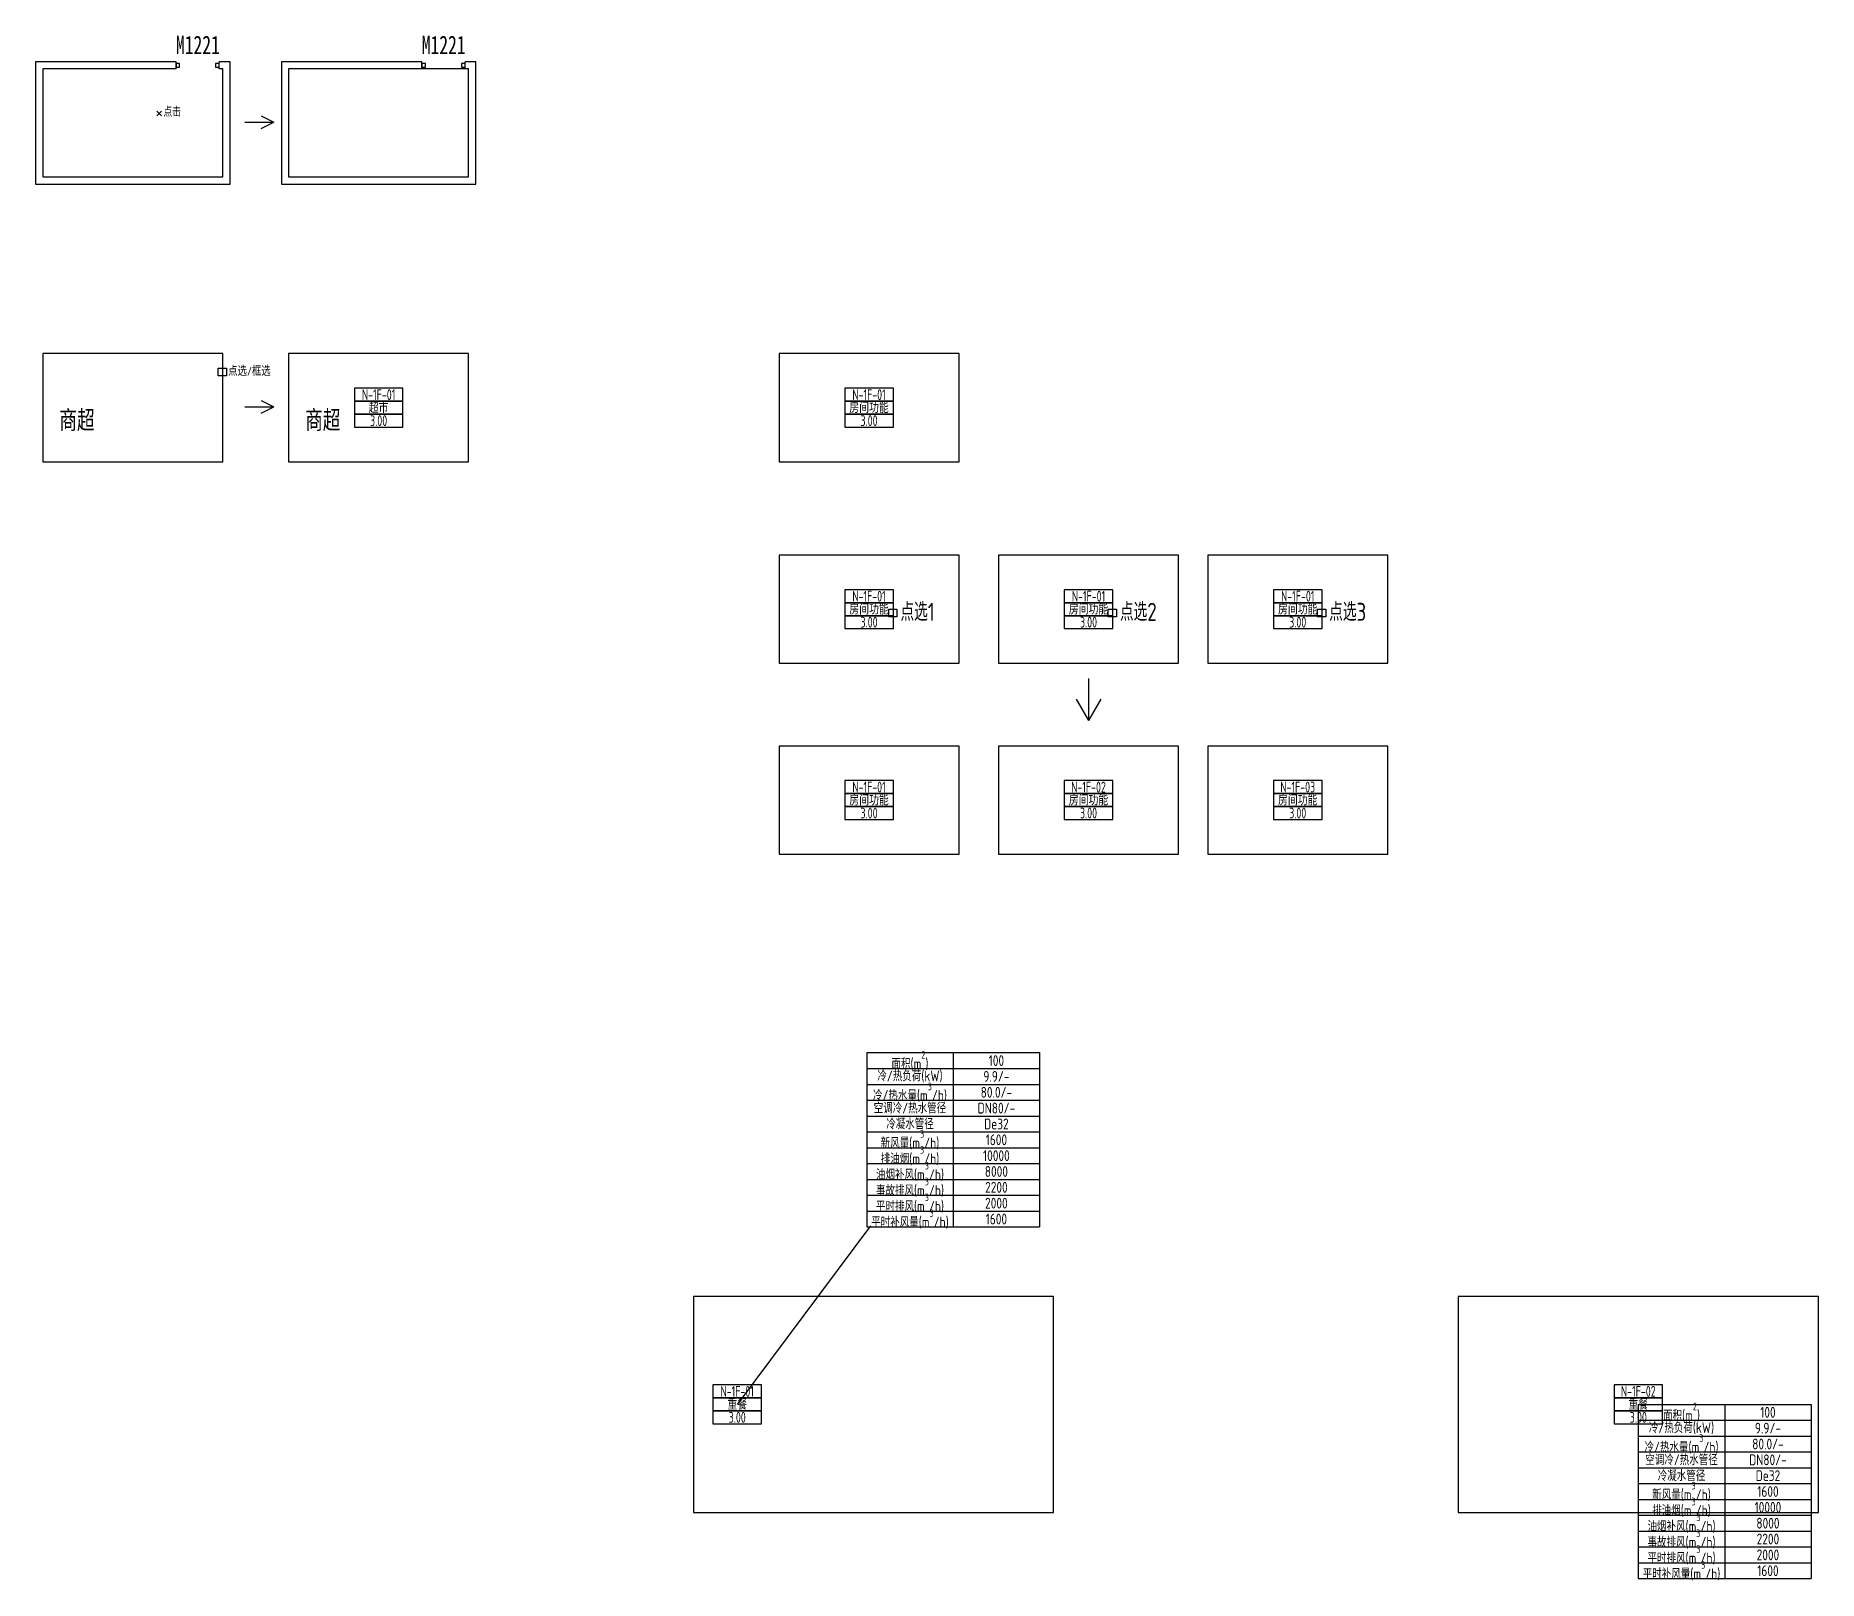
# Model space of a CAD drawing. Header units: millimetres. Extents: x 1637 to 339553, y 1785 to 98458.
# Drawn here: x 290040 to 339553, y 6690 to 49590 of the extents above; entities that cross this region are included whole.
import ezdxf
from ezdxf.enums import TextEntityAlignment as Align

# ---------------------------------------------------------------- set-up
doc = ezdxf.new("R2010")
doc.units = ezdxf.units.MM
doc.header["$LTSCALE"] = 1000
doc.layers.get('Defpoints').update_dxf_attribs({"color": 9})
doc.layers.add('AE-WALL', color=7, linetype='Continuous')
doc.layers.add('AI-负荷通风标注', color=3, linetype='Continuous')
doc.layers.add('AI-房间框线', color=11, linetype='Continuous', plot=False)
doc.layers.add('AI-暖通-房间功能', color=6, linetype='Continuous', plot=False)
doc.styles.add('TH-STYLE1', font='Stfangso_1.ttf', dxfattribs={"width": 0.7})
doc.styles.add('TH-STYLE3', font='tssdeng.shx', dxfattribs={"width": 0.8, "bigfont": 'tssdchn.shx'})

msp = doc.modelspace()

# ---------------------------------------------------------------- texts
at = {"layer": 'Defpoints', "style": 'TH-STYLE1', "width": 0.7}
for s, p in [('M1221', (293936, 49077)), ('M1221', (300763, 49077)), ('商超', (290699, 38663)), ('商超', (297526, 38663))]:
    msp.add_text(s, height=512.8, dxfattribs=at).set_placement(p)
at = {"layer": 'Defpoints', "color": 3}
for s, height, style, width, p in [('点击', 250, 'TH-STYLE1', 0.7, (293588, 47363)), ('点选/框选', 250, 'TH-STYLE3', 0.8, (295390, 40143)), ('点选1', 500, 'TH-STYLE3', 0.8, (314060, 33337)), ('点选2', 500, 'TH-STYLE3', 0.8, (320156, 33337)), ('点选3', 500, 'TH-STYLE3', 0.8, (325967, 33337))]:
    msp.add_text(s, height=height, dxfattribs=dict(at, style=style, width=width)).set_placement(p)

# ---------------------------------------------------------------- blocks, each defined once
blk = doc.blocks.new('*T129')
at = {"layer": 'AI-负荷通风标注', "color": 0, "linetype": 'ByBlock', "lineweight": -2, "transparency": 16777216}
for p, q in [((0, 0), (4800, 0)), ((0, 0), (0, -4840)), ((2400, 0), (2400, -4840)), ((4800, 0), (4800, -4840)), ((0, -440), (4800, -440)), ((0, -880), (4800, -880)), ((0, -1320), (4800, -1320)), ((0, -1760), (4800, -1760)), ((0, -2200), (4800, -2200)), ((0, -2640), (4800, -2640)), ((0, -3080), (4800, -3080)), ((0, -3520), (4800, -3520)), ((0, -3960), (4800, -3960)), ((0, -4400), (4800, -4400)), ((0, -4840), (4800, -4840))]:
    blk.add_line(p, q, dxfattribs=at)
at = {"layer": 'AI-负荷通风标注', "color": 0, "transparency": 16777216, "char_height": 300, "width": 2200, "attachment_point": 5, "style": 'TH-STYLE3'}
for s, insert in [('面积(m{\\H0.7x;\\S2^ ;})', (1200, -220)), ('冷/热负荷(kW)', (1200, -660)), ('{\\C256;100}', (3600, -220)), ('冷/热水量(m{\\H0.7x;\\S3^ ;\\H1.4286x;/h)}', (1200, -1100)), ('{\\C256;80.0/-}', (3600, -1100)), ('{\\C256;9.9/-}', (3600, -660)), ('空调冷/热水管径', (1200, -1540)), ('{\\C256;DN80/-}', (3600, -1540)), ('冷凝水管径', (1200, -1980)), ('De32', (3600, -1980)), ('新风量(m{\\H0.7x;\\S3^ ;}/h)', (1200, -2420)), ('{\\C256;1600}', (3600, -2420)), ('排油烟(m{\\H0.7x;\\S3^ ;}/h)', (1200, -2860)), ('{\\C256;10000}', (3600, -2860)), ('油烟补风(m{\\H0.7x;\\S3^ ;}/h)', (1200, -3300)), ('{\\C256;8000}', (3600, -3300)), ('事故排风(m{\\H0.7x;\\S3^ ;}/h)', (1200, -3740)), ('平时排风(m{\\H0.7x;\\S3^ ;\\H1.4286x;/h)}', (1200, -4180)), ('{\\C256;2200}', (3600, -3740)), ('平时补风量(m{\\H0.7x;\\S3^ ;\\H1.4286x;/h)}', (1200, -4620)), ('{\\C256;2000}', (3600, -4180)), ('{\\C256;1600}', (3600, -4620))]:
    blk.add_mtext(s, dxfattribs=dict(at, insert=insert))
blk = doc.blocks.new('AI-暖通-房间功能')
for points in [[(-675, 180), (675, 180), (675, 540), (-675, 540)], [(-675, -180), (675, -180), (675, 180), (-675, 180)], [(-675, -540), (675, -540), (675, -180), (-675, -180)]]:
    blk.add_lwpolyline(points, close=True)
at = {"style": 'TH-STYLE3', "width": 0.7}
for tag, p in [('房间编号', (0, 360)), ('房间功能', (0, 0)), ('房间净高', (0, -360))]:
    blk.add_attdef(tag, text='', height=300, dxfattribs=at).set_placement(p, align=Align.MIDDLE_CENTER)
blk = doc.blocks.new('*T131')
at = {"layer": 'AI-负荷通风标注', "color": 0, "linetype": 'ByBlock', "lineweight": -2, "transparency": 16777216}
for p, q in [((0, 0), (4800, 0)), ((0, 0), (0, -4840)), ((2400, 0), (2400, -4840)), ((4800, 0), (4800, -4840)), ((0, -440), (4800, -440)), ((0, -880), (4800, -880)), ((0, -1320), (4800, -1320)), ((0, -1760), (4800, -1760)), ((0, -2200), (4800, -2200)), ((0, -2640), (4800, -2640)), ((0, -3080), (4800, -3080)), ((0, -3520), (4800, -3520)), ((0, -3960), (4800, -3960)), ((0, -4400), (4800, -4400)), ((0, -4840), (4800, -4840))]:
    blk.add_line(p, q, dxfattribs=at)
at = {"layer": 'AI-负荷通风标注', "color": 0, "transparency": 16777216, "char_height": 300, "width": 2200, "attachment_point": 5, "style": 'TH-STYLE3'}
for s, insert in [('面积(m{\\H0.7x;\\S2^ ;})', (1200, -220)), ('冷/热负荷(kW)', (1200, -660)), ('{\\C256;100}', (3600, -220)), ('冷/热水量(m{\\H0.7x;\\S3^ ;\\H1.4286x;/h)}', (1200, -1100)), ('{\\C256;80.0/-}', (3600, -1100)), ('{\\C256;9.9/-}', (3600, -660)), ('空调冷/热水管径', (1200, -1540)), ('{\\C256;DN80/-}', (3600, -1540)), ('冷凝水管径', (1200, -1980)), ('De32', (3600, -1980)), ('新风量(m{\\H0.7x;\\S3^ ;}/h)', (1200, -2420)), ('{\\C256;1600}', (3600, -2420)), ('排油烟(m{\\H0.7x;\\S3^ ;}/h)', (1200, -2860)), ('{\\C256;10000}', (3600, -2860)), ('油烟补风(m{\\H0.7x;\\S3^ ;}/h)', (1200, -3300)), ('{\\C256;8000}', (3600, -3300)), ('事故排风(m{\\H0.7x;\\S3^ ;}/h)', (1200, -3740)), ('平时排风(m{\\H0.7x;\\S3^ ;\\H1.4286x;/h)}', (1200, -4180)), ('{\\C256;2200}', (3600, -3740)), ('平时补风量(m{\\H0.7x;\\S3^ ;\\H1.4286x;/h)}', (1200, -4620)), ('{\\C256;2000}', (3600, -4180)), ('{\\C256;1600}', (3600, -4620))]:
    blk.add_mtext(s, dxfattribs=dict(at, insert=insert))

# ---------------------------------------------------------------- linework, layer by layer
at = {"layer": 'AE-WALL'}
for p, q in [((293940, 48667), (293940, 48867)), ((295140, 48667), (295140, 48867)), ((300767, 48667), (300767, 48867)), ((301967, 48667), (301967, 48867)), ((295846, 47188), (296657, 47188)), ((296300, 47367), (296657, 47188)), ((296300, 47010), (296657, 47188)), ((295846, 39280), (296657, 39280)), ((296300, 39458), (296657, 39280)), ((296300, 39101), (296657, 39280)), ((319283, 31737), (319283, 30573)), ((318938, 31159), (319283, 30573)), ((319629, 31159), (319283, 30573))]:
    msp.add_line(p, q, dxfattribs=at)
at = {"layer": 'AE-WALL', "color": 3}
for p, q in [((293405, 47497), (293540, 47363)), ((293540, 47497), (293405, 47363))]:
    msp.add_line(p, q, dxfattribs=at)
at = {"layer": 'AE-WALL'}
for points in [[(293940, 48867), (290040, 48867), (290040, 45467), (295440, 45467), (295440, 48867), (295140, 48867)], [(293940, 48667), (290240, 48667), (290240, 45667), (295240, 45667), (295240, 48667), (295140, 48667)], [(300767, 48867), (296867, 48867), (296867, 45467), (302267, 45467), (302267, 48867), (301967, 48867)], [(300767, 48667), (297067, 48667), (297067, 45667), (302067, 45667), (302067, 48667), (301967, 48667)]]:
    msp.add_lwpolyline(points, dxfattribs=at)
at = {"layer": 'AE-WALL', "color": 3}
for points in [[(295111, 40358), (295341, 40358), (295341, 40143), (295111, 40143)], [(313733, 33661), (313962, 33661), (313962, 33445), (313733, 33445)], [(319829, 33661), (320059, 33661), (320059, 33445), (319829, 33445)], [(325640, 33661), (325870, 33661), (325870, 33445), (325640, 33445)]]:
    msp.add_lwpolyline(points, close=True, dxfattribs=at)
at = {"layer": 'AI-房间框线'}
for points in [[(297067, 45667), (302067, 45667), (302067, 48667), (297067, 48667)], [(290240, 37758), (295240, 37758), (295240, 40758), (290240, 40758)], [(297067, 37758), (302067, 37758), (302067, 40758), (297067, 40758)], [(310687, 37758), (315687, 37758), (315687, 40758), (310687, 40758)], [(310687, 32161), (315687, 32161), (315687, 35161), (310687, 35161)], [(316783, 32161), (321783, 32161), (321783, 35161), (316783, 35161)], [(322594, 32161), (327594, 32161), (327594, 35161), (322594, 35161)], [(310687, 26860), (315687, 26860), (315687, 29860), (310687, 29860)], [(316783, 26860), (321783, 26860), (321783, 29860), (316783, 29860)], [(322594, 26860), (327594, 26860), (327594, 29860), (322594, 29860)], [(308307, 8577), (318307, 8577), (318307, 14577), (308307, 14577)], [(329553, 8577), (339553, 8577), (339553, 14577), (329553, 14577)]]:
    msp.add_lwpolyline(points, close=True, dxfattribs=at)
at = {"layer": 'AI-负荷通风标注'}
msp.add_line((313224, 16535), (309526, 11577), dxfattribs=at)
at = {"layer": 'Defpoints'}
for points in [[(293940, 48717), (294040, 48717), (294040, 48817), (293940, 48817)], [(295040, 48717), (295140, 48717), (295140, 48817), (295040, 48817)], [(300767, 48717), (300867, 48717), (300867, 48817), (300767, 48817)], [(301867, 48717), (301967, 48717), (301967, 48817), (301867, 48817)]]:
    msp.add_lwpolyline(points, close=True, dxfattribs=at)

# ---------------------------------------------------------------- block references
for name, p in [('*T131', (313124, 21345)), ('*T129', (334553, 11577))]:
    msp.add_blockref(name, p)
at = {"layer": 'AI-暖通-房间功能'}
for p, values in [((299567, 39258), {'房间编号': 'N-1F-01', '房间功能': '超市', '房间净高': '3.00'}), ((313187, 39258), {'房间编号': 'N-1F-01', '房间功能': '房间功能', '房间净高': '3.00'}), ((313187, 33661), {'房间编号': 'N-1F-01', '房间功能': '房间功能', '房间净高': '3.00'}), ((319283, 33661), {'房间编号': 'N-1F-01', '房间功能': '房间功能', '房间净高': '3.00'}), ((325094, 33661), {'房间编号': 'N-1F-01', '房间功能': '房间功能', '房间净高': '3.00'}), ((313187, 28360), {'房间编号': 'N-1F-01', '房间功能': '房间功能', '房间净高': '3.00'}), ((319283, 28360), {'房间编号': 'N-1F-02', '房间功能': '房间功能', '房间净高': '3.00'}), ((325094, 28360), {'房间编号': 'N-1F-03', '房间功能': '房间功能', '房间净高': '3.00'}), ((309526, 11577), {'房间编号': 'N-1F-01', '房间功能': '重餐', '房间净高': '3.00'}), ((334553, 11577), {'房间编号': 'N-1F-02', '房间功能': '重餐', '房间净高': '3.00'})]:
    msp.add_blockref('AI-暖通-房间功能', p, dxfattribs=at).add_auto_attribs(values)

msp.set_redraw_order([(e.dxf.handle, doc.entitydb.next_handle()) for e in msp.query("TEXT MTEXT ATTDEF DIMENSION ARC_DIMENSION")])  # texts and dimensions are drawn at this point

doc.saveas('drawing.dxf')
